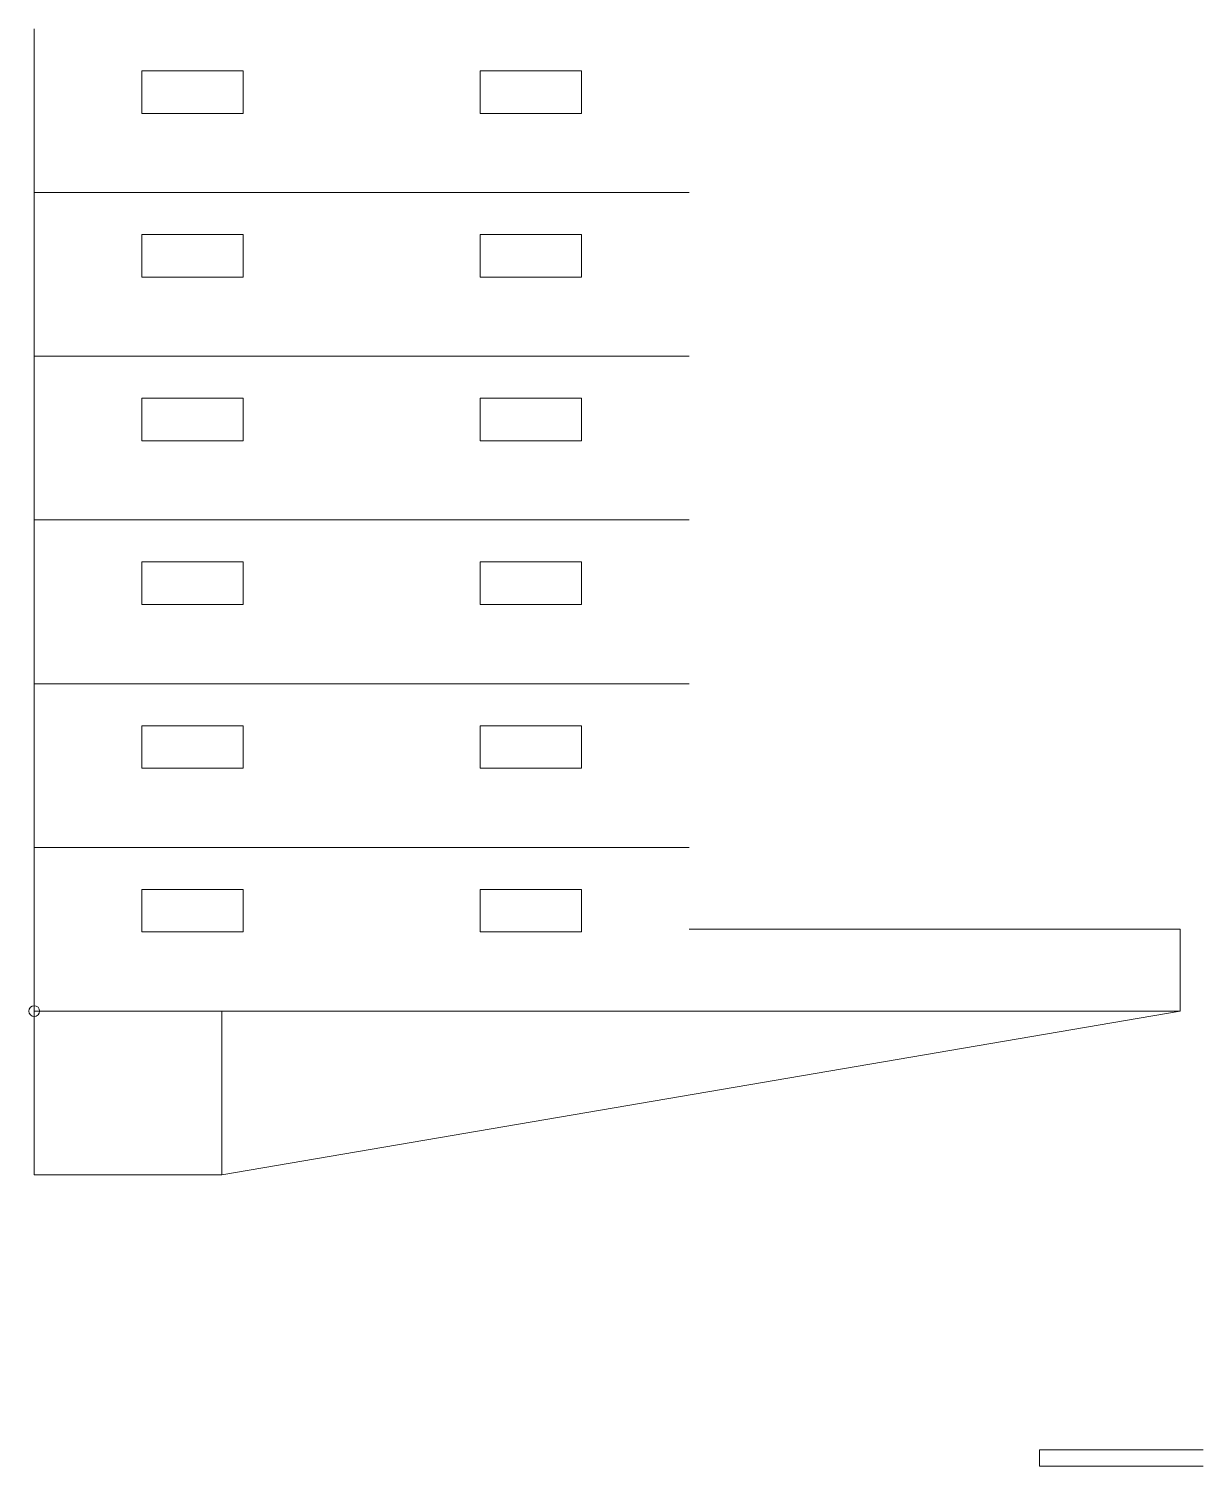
# Model space of a CAD drawing. Units: millimetres at full size, sheet at 1:200. Extents: x -58124 to 58701, y -41213 to 38914.
# Drawn here: x -58124 to -36602, y -38413 to -12074 of the extents above; entities that cross this region are included whole.
import ezdxf

# ---------------------------------------------------------------- set-up
doc = ezdxf.new("R2010")
doc.units = ezdxf.units.MM
doc.header["$LTSCALE"] = 200
doc.header["$PDMODE"] = 32
doc.header["$PDSIZE"] = 200
doc.layers.add('0-8_ 西\u3000面', color=4, linetype='Continuous', lineweight=9)
doc.layers.add('0-C_玄関庇西', color=7, linetype='Continuous', lineweight=9)

msp = doc.modelspace()

# ---------------------------------------------------------------- linework, layer by layer
at = {"layer": '0-8_ 西\u3000面', "color": 7}
for p, q in [((-58023.9, -33074.1), (-58023.9, -12074.1)), ((-58023.9, -15074.1), (-46023.9, -15074.1)), ((-58023.9, -18074.1), (-46023.9, -18074.1)), ((-58023.9, -21074.1), (-46023.9, -21074.1)), ((-58023.9, -24074.1), (-46023.9, -24074.1)), ((-58023.9, -27074.1), (-46023.9, -27074.1)), ((-58023.9, -33074.1), (-54583.8, -33074.1))]:
    msp.add_line(p, q, dxfattribs=at)
at = {"layer": '0-8_ 西\u3000面'}
for p, q in [((-56053.9, -12844.1), (-56053.9, -13624.1)), ((-56053.9, -12844.1), (-54193.9, -12844.1)), ((-54193.9, -12844.1), (-54193.9, -13624.1)), ((-49853.9, -12844.1), (-49853.9, -13624.1)), ((-56053.9, -13624.1), (-54193.9, -13624.1)), ((-49853.9, -13624.1), (-47993.9, -13624.1)), ((-56053.9, -15844.1), (-56053.9, -16624.1)), ((-49853.9, -15844.1), (-49853.9, -16624.1)), ((-56053.9, -16624.1), (-54193.9, -16624.1)), ((-49853.9, -16624.1), (-47993.9, -16624.1)), ((-56053.9, -18844.1), (-56053.9, -19624.1)), ((-49853.9, -18844.1), (-49853.9, -19624.1)), ((-56053.9, -19624.1), (-54193.9, -19624.1)), ((-49853.9, -19624.1), (-47993.9, -19624.1)), ((-56053.9, -21844.1), (-56053.9, -22624.1)), ((-49853.9, -21844.1), (-49853.9, -22624.1)), ((-56053.9, -22624.1), (-54193.9, -22624.1)), ((-49853.9, -22624.1), (-47993.9, -22624.1)), ((-56053.9, -24844.1), (-56053.9, -25624.1)), ((-49853.9, -24844.1), (-49853.9, -25624.1)), ((-56053.9, -25624.1), (-54193.9, -25624.1)), ((-49853.9, -25624.1), (-47993.9, -25624.1)), ((-56053.9, -27844.1), (-56053.9, -28624.1)), ((-49853.9, -27844.1), (-49853.9, -28624.1)), ((-56053.9, -28624.1), (-54193.9, -28624.1)), ((-49853.9, -28624.1), (-47993.9, -28624.1))]:
    msp.add_line(p, q, dxfattribs=at)
for points in [[(-49853.9, -12844.1), (-47993.9, -12844.1), (-47993.9, -13624.1)], [(-56053.9, -15844.1), (-54193.9, -15844.1), (-54193.9, -16624.1)], [(-49853.9, -15844.1), (-47993.9, -15844.1), (-47993.9, -16624.1)], [(-56053.9, -18844.1), (-54193.9, -18844.1), (-54193.9, -19624.1)], [(-49853.9, -18844.1), (-47993.9, -18844.1), (-47993.9, -19624.1)], [(-56053.9, -21844.1), (-54193.9, -21844.1), (-54193.9, -22624.1)], [(-49853.9, -21844.1), (-47993.9, -21844.1), (-47993.9, -22624.1)], [(-56053.9, -24844.1), (-54193.9, -24844.1), (-54193.9, -25624.1)], [(-49853.9, -24844.1), (-47993.9, -24844.1), (-47993.9, -25624.1)], [(-56053.9, -27844.1), (-54193.9, -27844.1), (-54193.9, -28624.1)], [(-49853.9, -27844.1), (-47993.9, -27844.1), (-47993.9, -28624.1)]]:
    msp.add_lwpolyline(points, dxfattribs=at)
at = {"layer": '0-8_ 西\u3000面', "color": 7}
for points in [[(-46023.9, -28574.1), (-37023.9, -28574.1), (-37023.9, -30074.1)], [(-58023.9, -30074.1), (-37023.9, -30074.1), (-54583.8, -33074.1), (-54583.8, -30074.1)]]:
    msp.add_lwpolyline(points, dxfattribs=at)
at = {"layer": '0-8_ 西\u3000面', "color": 5}
msp.add_point((-58023.9, -30074.1), dxfattribs=at)
at = {"layer": '0-C_玄関庇西'}
for p, q in [((-39602.3, -38113.1), (-39602.3, -38413.1)), ((-39602.3, -38113.1), (-36602.3, -38113.1)), ((-39602.3, -38413.1), (-36602.3, -38413.1))]:
    msp.add_line(p, q, dxfattribs=at)

doc.saveas('drawing.dxf')
